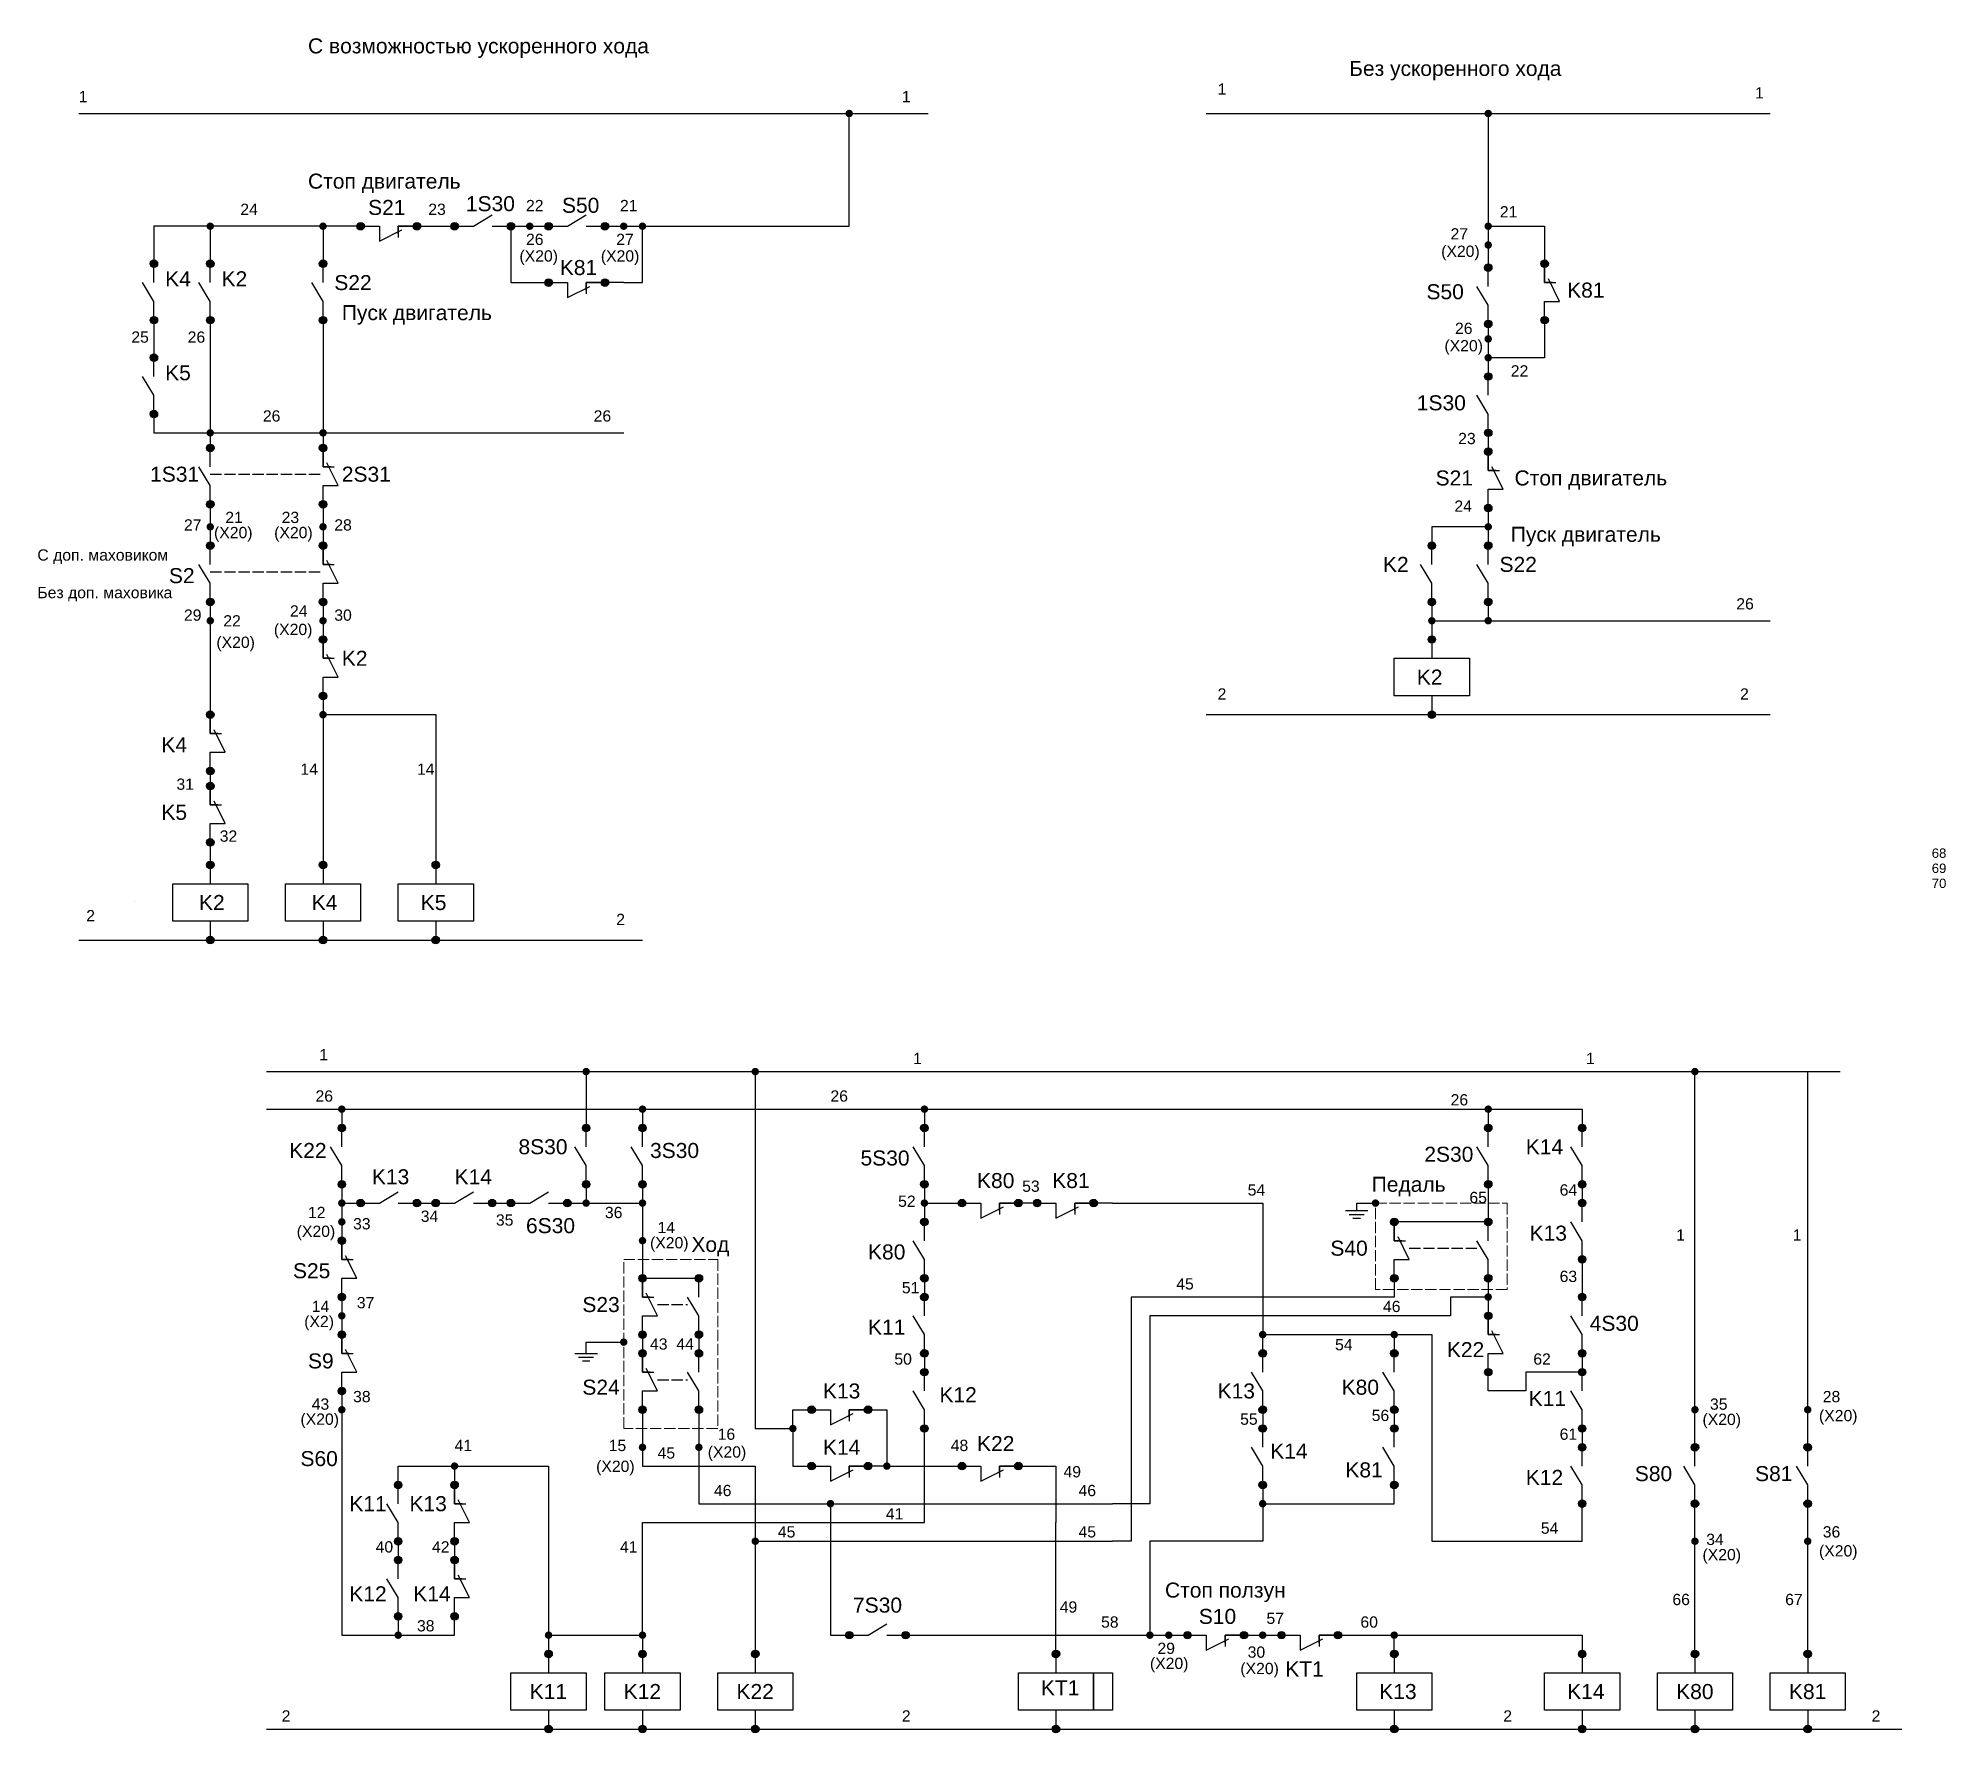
# Model space of a CAD drawing. Header units: millimetres. Extents: x -50 to 1825, y -550 to 600.
# Drawn here: x 414 to 922, y -301 to 150 of the extents above; entities that cross this region are included whole.
import ezdxf

# ---------------------------------------------------------------- set-up
doc = ezdxf.new("R2010")
doc.units = ezdxf.units.MM
doc.linetypes.add('ACAD_ISO02W100', pattern=[15, 12, -3])
doc.layers.get('0').update_dxf_attribs({"color": 250, "lineweight": 30})
for name, color, linetype, lineweight in [('Обозн.', 1, 'Continuous', 20), ('Провода', 5, 'Continuous', 20), ('Разъемы', 3, 'Continuous', 20)]:
    doc.layers.add(name, color=color, linetype=linetype, lineweight=lineweight)
doc.styles.get("Standard").update_dxf_attribs({"font": 'arial.ttf'})

msp = doc.modelspace()

# ---------------------------------------------------------------- texts
at = {"layer": 'Обозн.'}
for s, height, p in [('С возможностью ускоренного хода', 4, (486, 146)), ('Без ускоренного хода', 4, (763, 140)), ('Стоп двигатель', 4, (486, 110)), ('S21', 4, (502, 103)), ('1S30', 4, (528, 104)), ('S50', 4, (553.57, 103.57)), ('K4', 4, (448, 84)), ('K2', 4, (463, 84)), ('S22', 4, (493, 83)), ('K81', 4, (553, 87)), ('S50', 4, (783.57, 80.57)), ('K81', 4, (821, 81)), ('Пуск двигатель', 4, (495, 75)), ('K5', 4, (448, 59)), ('1S30', 4, (781, 51)), ('1S31', 4, (444, 32)), ('2S31', 4, (495, 32)), ('S21', 4, (786, 31)), ('Стоп двигатель', 4, (807, 31)), ('Пуск двигатель', 4, (806, 16)), ('С доп. маховиком', 3, (414, 11)), ('K2', 4, (772, 8)), ('S22', 4, (803, 8)), ('S2', 4, (449, 5)), ('Без доп. маховика', 3, (414, 1)), ('K2', 4, (495, -17)), ('K2', 4, (781, -22)), ('K4', 4, (447, -40)), ('K5', 4, (447, -58)), ('K2', 4, (457, -82)), ('K4', 4, (487, -82)), ('K5', 4, (516, -82)), ('K22', 4, (481, -148)), ('8S30', 4, (542, -147)), ('3S30', 4, (577, -148)), ('5S30', 4, (633, -150)), ('2S30', 4, (783, -149)), ('K14', 4, (810, -147)), ('K13', 4, (503, -155)), ('K14', 4, (525, -155)), ('Педаль', 4, (769, -157)), ('6S30', 4, (544, -168)), ('K13', 4, (811, -170)), ('Ход', 4, (588, -173)), ('K80', 4, (635, -175)), ('S40', 4, (758, -174)), ('S25', 4, (482, -180)), ('S23', 4, (559, -189)), ('K11', 4, (635, -195)), ('4S30', 4, (827, -194)), ('K22', 4, (789, -201)), ('S9', 4, (486, -204)), ('S24', 4, (559, -211)), ('K13', 4, (623, -212)), ('K13', 4, (728, -212)), ('K80', 4, (761, -211)), ('K12', 4, (654, -213)), ('K11', 4, (810.75, -214)), ('K14', 4, (623, -227)), ('K22', 4, (664, -226)), ('S60', 4, (484, -230)), ('K14', 4, (742, -228)), ('K12', 4, (810, -235)), ('S80', 4, (839, -234)), ('S81', 4, (871, -234)), ('K11', 4, (497, -242)), ('K13', 4, (513, -242)), ('K12', 4, (497, -266)), ('K14', 4, (514, -266)), ('Стоп ползун', 4, (714, -265)), ('7S30', 4, (631, -269)), ('S10', 4, (723, -272)), ('KT1', 4, (746, -286)), ('K11', 4, (545, -292)), ('K12', 4, (570, -292)), ('K22', 4, (600, -292)), ('KT1', 4, (681, -291)), ('K13', 4, (771, -292)), ('K14', 4, (821, -292)), ('K80', 4, (850, -292))]:
    msp.add_text(s, height=height, dxfattribs=at).set_placement(p)
for s, p in [('K80', (664, -156)), ('K81', (684, -156)), ('K81', (762, -233)), ('K81', (880, -292))]:
    msp.add_text(s, height=4, rotation=360, dxfattribs=at).set_placement(p)
at = {"layer": 'Провода'}
for s, height, p in [('1', 3, (728, 135)), ('1', 3, (425, 133)), ('1', 3, (644, 133)), ('1', 3, (871, 134)), ('22', 3, (544, 104)), ('21', 3, (569, 104)), ('24', 3, (468, 103)), ('23', 3, (518, 103)), ('21', 3, (803.09, 102.34)), ('25', 3, (439, 69)), ('26', 3, (454, 69)), ('22', 3, (806, 60)), ('26', 3, (474, 48)), ('26', 3, (562, 48)), ('23', 3, (792, 42)), ('24', 3, (791, 24)), ('27', 3, (453, 19)), ('28', 3, (493, 19)), ('26', 3, (866, -2)), ('29', 3, (453, -5)), ('30', 3, (493, -5)), ('2', 3, (728, -26)), ('2', 3, (867, -26)), ('14', 3, (484, -46)), ('14', 3, (515, -46)), ('31', 3, (451, -50)), ('32', 3, (462.52, -63.82)), ('68', 2.5, (918, -68.11)), ('69', 2.5, (918, -72.13)), ('70', 2.5, (918, -76.14)), ('2', 3, (427, -85)), ('2', 3, (568, -86)), ('1', 3, (489, -122)), ('1', 3, (647, -123)), ('1', 3, (826, -123)), ('26', 3, (488, -133)), ('26', 3, (625, -133)), ('26', 3, (790, -134)), ('53', 3, (676, -157)), ('54', 3, (736, -158)), ('65', 3, (795, -160)), ('64', 3, (819, -158)), ('34', 3, (516, -165)), ('36', 3, (565, -164)), ('52', 3, (643, -161)), ('33', 3, (498, -167)), ('35', 3, (536, -166)), ('1', 3, (850, -170)), ('1', 3, (881, -170)), ('51', 3, (644, -184)), ('45', 3, (717, -183)), ('63', 3, (819, -181)), ('37', 3, (499, -188)), ('46', 3, (772, -189)), ('43', 3, (577, -199)), ('44', 3, (584, -199)), ('54', 3, (759.25, -199.18)), ('50', 3, (642, -203)), ('62', 3, (812, -203)), ('38', 3, (498, -213)), ('55', 3, (734, -219)), ('56', 3, (769, -218)), ('41', 3, (525, -226)), ('48', 3, (657, -226)), ('61', 3, (819, -223)), ('45', 3, (579, -228)), ('49', 3, (687, -233)), ('46', 3, (594, -238)), ('46', 3, (691, -238)), ('41', 3, (639.73, -244.2)), ('45', 3, (611, -249)), ('45', 3, (691, -249)), ('54', 3, (814, -248)), ('40', 3, (504, -253)), ('42', 3, (519, -253)), ('41', 3, (569, -253)), ('49', 3, (686, -269)), ('66', 3, (849, -267)), ('67', 3, (879, -267)), ('38', 3, (515, -274)), ('58', 3, (697, -273)), ('57', 3, (741, -272)), ('60', 3, (766, -273)), ('2', 3, (479, -298)), ('2', 3, (644, -298)), ('2', 3, (804, -298)), ('2', 3, (902, -298))]:
    msp.add_text(s, height=height, dxfattribs=at).set_placement(p)
at = {"layer": 'Разъемы'}
for s, p in [('26', (544, 95)), ('27', (568, 95)), ('27', (789.97, 96.47)), ('(X20)', (542.26, 90.59)), ('(X20)', (563.91, 90.59)), ('(X20)', (787.48, 91.84)), ('26', (791.16, 71.32)), ('(X20)', (788.35, 66.7)), ('21', (464, 21)), ('23', (479, 21)), ('(X20)', (461, 16.97)), ('(X20)', (477, 16.97)), ('22', (463.47, -6.53)), ('24', (481.21, -3.91)), ('(X20)', (461.63, -12.23)), ('(X20)', (476.93, -8.81)), ('12', (486, -164)), ('(X20)', (483, -169)), ('14', (579, -168)), ('(X20)', (577, -172.05)), ('14', (487, -189)), ('(X2)', (485, -193)), ('43', (487, -215)), ('35', (859, -215)), ('28', (889, -213)), ('(X20)', (484, -219)), ('(X20)', (857, -219.06)), ('(X20)', (888, -218.06)), ('15', (566, -226)), ('16', (595, -223)), ('(X20)', (562.66, -231.55)), ('(X20)', (592.35, -227.74)), ('34', (858, -251)), ('36', (889, -249)), ('(X20)', (857, -255.06)), ('(X20)', (888, -254.06)), ('29', (712, -280)), ('30', (736, -281)), ('(X20)', (710, -284)), ('(X20)', (734.05, -285.36))]:
    msp.add_text(s, height=3, dxfattribs=at).set_placement(p)

# ---------------------------------------------------------------- blocks, each defined once
blk = doc.blocks.new('*U9')
h = blk.add_hatch(color=256)
h.dxf.hatch_style = 1
h.paths.add_polyline_path([(1, 0, 1), (-1, 0, 1)])
h = blk.add_hatch(color=256)
h.dxf.hatch_style = 1
h.paths.add_polyline_path([(1, 0, 1), (-1, 0, 1)])
h = blk.add_hatch(color=256)
h.dxf.hatch_style = 1
h.paths.add_polyline_path([(1, 0, 1), (-1, 0, 1)])
h = blk.add_hatch(color=256)
h.dxf.hatch_style = 1
h.paths.add_polyline_path([(16, 0, 1), (14, 0, 1)])
h = blk.add_hatch(color=256)
h.dxf.hatch_style = 1
h.paths.add_polyline_path([(16, 0, 1), (14, 0, 1)])
h = blk.add_hatch(color=256)
h.dxf.hatch_style = 1
h.paths.add_polyline_path([(16, 0, 1), (14, 0, 1)])
for points in [[(1, 0), (5, 0), (10, 3)], [(10, 0), (14, 0)]]:
    blk.add_lwpolyline(points)
for centre in [(0, 0), (0, 0), (0, 0), (15, 0), (15, 0), (15, 0)]:
    blk.add_circle(centre, 1)
blk = doc.blocks.new('*U8')
h = blk.add_hatch(color=256)
h.dxf.hatch_style = 1
h.paths.add_polyline_path([(1, 0, 1), (-1, 0, 1)])
h = blk.add_hatch(color=256)
h.dxf.hatch_style = 1
h.paths.add_polyline_path([(1, 0, 1), (-1, 0, 1)])
h = blk.add_hatch(color=256)
h.dxf.hatch_style = 1
h.paths.add_polyline_path([(16, 0, 1), (14, 0, 1)])
h = blk.add_hatch(color=256)
h.dxf.hatch_style = 1
h.paths.add_polyline_path([(16, 0, 1), (14, 0, 1)])
for points in [[(1, 0), (5, 0), (5, -4), (11, -1)], [(1, 0), (5, 0), (5, -4), (11, -1)], [(10, -2), (10, 0), (14, 0)], [(14, 0), (10, 0), (10, -3)]]:
    blk.add_lwpolyline(points)
for centre in [(0, 0), (0, 0), (15, 0), (15, 0)]:
    blk.add_circle(centre, 1)
blk = doc.blocks.new('Катушка')
at = {"true_color": 0xffffff}
h = blk.add_hatch(color=7, dxfattribs=at)
h.dxf.hatch_style = 1
h.paths.add_polyline_path([(1, 0, 1), (-1, 0, 1)])
h = blk.add_hatch(color=7, dxfattribs=at)
h.dxf.hatch_style = 1
h.paths.add_polyline_path([(1, -20, 1), (-1, -20, 1)])
for p, q in [((0, -1), (0, -5)), ((0, -15), (0, -19))]:
    blk.add_line(p, q)
blk.add_lwpolyline([(-10, -5), (10, -5), (10, -15), (-10, -15)], close=True)
for centre in [(0, 0), (0, -20)]:
    blk.add_circle(centre, 1)
blk = doc.blocks.new('Контакт')
h = blk.add_hatch(color=256)
h.dxf.hatch_style = 1
h.paths.add_polyline_path([(1, 0, 1), (-1, 0, 1)])
h = blk.add_hatch(color=256)
h.dxf.hatch_style = 1
h.paths.add_polyline_path([(1, 0, 1), (-1, 0, 1)])
h = blk.add_hatch(color=256)
h.dxf.hatch_style = 1
h.paths.add_polyline_path([(1, 0, 1), (-1, 0, 1)])
h = blk.add_hatch(color=256)
h.dxf.hatch_style = 1
h.paths.add_polyline_path([(16, 0, 1), (14, 0, 1)])
h = blk.add_hatch(color=256)
h.dxf.hatch_style = 1
h.paths.add_polyline_path([(16, 0, 1), (14, 0, 1)])
h = blk.add_hatch(color=256)
h.dxf.hatch_style = 1
h.paths.add_polyline_path([(16, 0, 1), (14, 0, 1)])
for points in [[(1, 0), (5, 0), (10, 3)], [(10, 0), (14, 0)]]:
    blk.add_lwpolyline(points)
for centre in [(0, 0), (0, 0), (0, 0), (15, 0), (15, 0), (15, 0)]:
    blk.add_circle(centre, 1)
blk = doc.blocks.new('*U12')
at = {"true_color": 0xffffff}
h = blk.add_hatch(color=7, dxfattribs=at)
h.dxf.hatch_style = 1
h.paths.add_polyline_path([(1, 0, 1), (-1, 0, 1)])
h = blk.add_hatch(color=7, dxfattribs=at)
h.dxf.hatch_style = 1
h.paths.add_polyline_path([(1, -20, 1), (-1, -20, 1)])
for p, q in [((0, -1), (0, -5)), ((0, -15), (0, -19))]:
    blk.add_line(p, q)
blk.add_lwpolyline([(-10, -5), (10, -5), (10, -15), (-10, -15)], close=True)
for centre in [(0, 0), (0, -20)]:
    blk.add_circle(centre, 1)
blk = doc.blocks.new('111')
blk.add_lwpolyline([(0, 0), (5, 0), (5, -10), (0, -10)], close=True)
blk = doc.blocks.new('*U13')
at = {"true_color": 0xffffff}
h = blk.add_hatch(color=7, dxfattribs=at)
h.dxf.hatch_style = 1
h.paths.add_polyline_path([(1, 0, 1), (-1, 0, 1)])
h = blk.add_hatch(color=7, dxfattribs=at)
h.dxf.hatch_style = 1
h.paths.add_polyline_path([(1, -20, 1), (-1, -20, 1)])
for p, q in [((0, -1), (0, -5)), ((0, -15), (0, -19))]:
    blk.add_line(p, q)
blk.add_lwpolyline([(-10, -5), (10, -5), (10, -15), (-10, -15)], close=True)
for centre in [(0, 0), (0, -20)]:
    blk.add_circle(centre, 1)
blk.add_blockref('111', (10, -5))

# ---------------------------------------------------------------- hatches: boundary and pattern name
h = msp.add_hatch(color=256)
h.dxf.hatch_style = 1
h.set_gradient(color1=(51, 51, 51), color2=(0, 0, 0), one_color=1)
edge = h.paths.add_edge_path()
edge.add_arc((630, 130), 1, 0, 360)
h = msp.add_hatch(color=256)
h.dxf.hatch_style = 1
h.set_gradient(color1=(51, 51, 51), color2=(0, 0, 0), one_color=1)
edge = h.paths.add_edge_path()
edge.add_arc((800, 130), 1, 0, 360)
h = msp.add_hatch(color=256)
h.dxf.hatch_style = 1
h.set_gradient(color1=(51, 51, 51), color2=(0, 0, 0), one_color=1)
edge = h.paths.add_edge_path()
edge.add_arc((460, 100), 1, 0, 360)
h = msp.add_hatch(color=256)
h.dxf.hatch_style = 1
h.set_gradient(color1=(51, 51, 51), color2=(0, 0, 0), one_color=1)
edge = h.paths.add_edge_path()
edge.add_arc((490, 100), 1, 0, 360)
h = msp.add_hatch(color=256)
h.dxf.hatch_style = 1
h.set_gradient(color1=(51, 51, 51), color2=(0, 0, 0), one_color=1)
edge = h.paths.add_edge_path()
edge.add_arc((545, 100), 1, 0, 360)
h = msp.add_hatch(color=256)
h.dxf.hatch_style = 1
h.set_gradient(color1=(51, 51, 51), color2=(0, 0, 0), one_color=1)
edge = h.paths.add_edge_path()
edge.add_arc((570, 100), 1, 0, 360)
h = msp.add_hatch(color=256)
h.dxf.hatch_style = 1
h.set_gradient(color1=(51, 51, 51), color2=(0, 0, 0), one_color=1)
edge = h.paths.add_edge_path()
edge.add_arc((575, 100), 1, 0, 360)
h = msp.add_hatch(color=256)
h.dxf.hatch_style = 1
h.set_gradient(color1=(51, 51, 51), color2=(0, 0, 0), one_color=1)
edge = h.paths.add_edge_path()
edge.add_arc((800, 100), 1, 0, 360)
h = msp.add_hatch(color=256)
h.dxf.hatch_style = 1
h.set_gradient(color1=(51, 51, 51), color2=(0, 0, 0), one_color=1)
edge = h.paths.add_edge_path()
edge.add_arc((800, 95), 1, 0, 360)
h = msp.add_hatch(color=256)
h.dxf.hatch_style = 1
h.set_gradient(color1=(51, 51, 51), color2=(0, 0, 0), one_color=1)
edge = h.paths.add_edge_path()
edge.add_arc((800, 70), 1, 0, 360)
h = msp.add_hatch(color=256)
h.dxf.hatch_style = 1
h.set_gradient(color1=(51, 51, 51), color2=(0, 0, 0), one_color=1)
edge = h.paths.add_edge_path()
edge.add_arc((800, 65), 1, 0, 360)
h = msp.add_hatch(color=256)
h.dxf.hatch_style = 1
h.set_gradient(color1=(51, 51, 51), color2=(0, 0, 0), one_color=1)
edge = h.paths.add_edge_path()
edge.add_arc((460, 45), 1, 0, 360)
h = msp.add_hatch(color=256)
h.dxf.hatch_style = 1
h.set_gradient(color1=(51, 51, 51), color2=(0, 0, 0), one_color=1)
edge = h.paths.add_edge_path()
edge.add_arc((490, 45), 1, 0, 360)
h = msp.add_hatch(color=256)
h.dxf.hatch_style = 1
h.set_gradient(color1=(51, 51, 51), color2=(0, 0, 0), one_color=1)
edge = h.paths.add_edge_path()
edge.add_arc((460, 20), 1, 0, 360)
h = msp.add_hatch(color=256)
h.dxf.hatch_style = 1
h.set_gradient(color1=(51, 51, 51), color2=(0, 0, 0), one_color=1)
edge = h.paths.add_edge_path()
edge.add_arc((490, 20), 1, 0, 360)
h = msp.add_hatch(color=256)
h.dxf.hatch_style = 1
h.set_gradient(color1=(51, 51, 51), color2=(0, 0, 0), one_color=1)
edge = h.paths.add_edge_path()
edge.add_arc((800, 20), 1, 0, 360)
h = msp.add_hatch(color=256)
h.dxf.hatch_style = 1
h.set_gradient(color1=(51, 51, 51), color2=(0, 0, 0), one_color=1)
edge = h.paths.add_edge_path()
edge.add_arc((460, -5), 1, 0, 360)
h = msp.add_hatch(color=256)
h.dxf.hatch_style = 1
h.set_gradient(color1=(51, 51, 51), color2=(0, 0, 0), one_color=1)
edge = h.paths.add_edge_path()
edge.add_arc((490, -5), 1, 0, 360)
h = msp.add_hatch(color=256)
h.dxf.hatch_style = 1
h.set_gradient(color1=(51, 51, 51), color2=(0, 0, 0), one_color=1)
edge = h.paths.add_edge_path()
edge.add_arc((785, -5), 1, 0, 360)
h = msp.add_hatch(color=256)
h.dxf.hatch_style = 1
h.set_gradient(color1=(51, 51, 51), color2=(0, 0, 0), one_color=1)
edge = h.paths.add_edge_path()
edge.add_arc((800, -5), 1, 0, 360)
h = msp.add_hatch(color=256)
h.dxf.hatch_style = 1
h.set_gradient(color1=(51, 51, 51), color2=(0, 0, 0), one_color=1)
edge = h.paths.add_edge_path()
edge.add_arc((490, -30), 1, 0, 360)
h = msp.add_hatch(color=256)
h.dxf.hatch_style = 1
h.set_gradient(color1=(51, 51, 51), color2=(0, 0, 0), one_color=1)
edge = h.paths.add_edge_path()
edge.add_arc((560, -125), 1, 0, 360)
h = msp.add_hatch(color=256)
h.dxf.hatch_style = 1
h.set_gradient(color1=(51, 51, 51), color2=(0, 0, 0), one_color=1)
edge = h.paths.add_edge_path()
edge.add_arc((605, -125), 1, 0, 360)
h = msp.add_hatch(color=256)
h.dxf.hatch_style = 1
h.set_gradient(color1=(51, 51, 51), color2=(0, 0, 0), one_color=1)
edge = h.paths.add_edge_path()
edge.add_arc((855, -125), 1, 0, 360)
h = msp.add_hatch(color=256)
h.dxf.hatch_style = 1
h.set_gradient(color1=(51, 51, 51), color2=(0, 0, 0), one_color=1)
edge = h.paths.add_edge_path()
edge.add_arc((495, -135), 1, 0, 360)
h = msp.add_hatch(color=256)
h.dxf.hatch_style = 1
h.set_gradient(color1=(51, 51, 51), color2=(0, 0, 0), one_color=1)
edge = h.paths.add_edge_path()
edge.add_arc((575, -135), 1, 0, 360)
h = msp.add_hatch(color=256)
h.dxf.hatch_style = 1
h.set_gradient(color1=(51, 51, 51), color2=(0, 0, 0), one_color=1)
edge = h.paths.add_edge_path()
edge.add_arc((650, -135), 1, 0, 360)
h = msp.add_hatch(color=256)
h.dxf.hatch_style = 1
h.set_gradient(color1=(51, 51, 51), color2=(0, 0, 0), one_color=1)
edge = h.paths.add_edge_path()
edge.add_arc((800, -135), 1, 0, 360)
h = msp.add_hatch(color=256)
h.dxf.hatch_style = 1
h.set_gradient(color1=(51, 51, 51), color2=(0, 0, 0), one_color=1)
edge = h.paths.add_edge_path()
edge.add_arc((495, -160), 1, 0, 360)
h = msp.add_hatch(color=256)
h.dxf.hatch_style = 1
h.set_gradient(color1=(51, 51, 51), color2=(0, 0, 0), one_color=1)
edge = h.paths.add_edge_path()
edge.add_arc((560, -160), 1, 0, 360)
h = msp.add_hatch(color=256)
h.dxf.hatch_style = 1
h.set_gradient(color1=(51, 51, 51), color2=(0, 0, 0), one_color=1)
edge = h.paths.add_edge_path()
edge.add_arc((575, -160), 1, 0, 360)
h = msp.add_hatch(color=256)
h.dxf.hatch_style = 1
h.set_gradient(color1=(51, 51, 51), color2=(0, 0, 0), one_color=1)
edge = h.paths.add_edge_path()
edge.add_arc((650, -160), 1, 0, 360)
h = msp.add_hatch(color=256)
h.dxf.hatch_style = 1
h.set_gradient(color1=(51, 51, 51), color2=(0, 0, 0), one_color=1)
edge = h.paths.add_edge_path()
edge.add_arc((770, -160), 1, 0, 360)
h = msp.add_hatch(color=256)
h.dxf.hatch_style = 1
h.set_gradient(color1=(51, 51, 51), color2=(0, 0, 0), one_color=1)
edge = h.paths.add_edge_path()
edge.add_arc((495, -165), 1, 0, 360)
h = msp.add_hatch(color=256)
h.dxf.hatch_style = 1
h.set_gradient(color1=(51, 51, 51), color2=(0, 0, 0), one_color=1)
edge = h.paths.add_edge_path()
edge.add_arc((575, -170), 1, 0, 360)
h = msp.add_hatch(color=256)
h.dxf.hatch_style = 1
h.set_gradient(color1=(51, 51, 51), color2=(0, 0, 0), one_color=1)
edge = h.paths.add_edge_path()
edge.add_arc((800, -185), 1, 0, 360)
h = msp.add_hatch(color=256)
h.dxf.hatch_style = 1
h.set_gradient(color1=(51, 51, 51), color2=(0, 0, 0), one_color=1)
edge = h.paths.add_edge_path()
edge.add_arc((495, -190), 1, 0, 360)
h = msp.add_hatch(color=256)
h.dxf.hatch_style = 1
h.set_gradient(color1=(51, 51, 51), color2=(0, 0, 0), one_color=1)
edge = h.paths.add_edge_path()
edge.add_arc((570, -197), 1, 0, 360)
h = msp.add_hatch(color=256)
h.dxf.hatch_style = 1
h.set_gradient(color1=(51, 51, 51), color2=(0, 0, 0), one_color=1)
edge = h.paths.add_edge_path()
edge.add_arc((740, -195), 1, 0, 360)
h = msp.add_hatch(color=256)
h.dxf.hatch_style = 1
h.set_gradient(color1=(51, 51, 51), color2=(0, 0, 0), one_color=1)
edge = h.paths.add_edge_path()
edge.add_arc((775, -195), 1, 0, 360)
h = msp.add_hatch(color=256)
h.dxf.hatch_style = 1
h.set_gradient(color1=(51, 51, 51), color2=(0, 0, 0), one_color=1)
edge = h.paths.add_edge_path()
edge.add_arc((495, -215), 1, 0, 360)
h = msp.add_hatch(color=256)
h.dxf.hatch_style = 1
h.set_gradient(color1=(51, 51, 51), color2=(0, 0, 0), one_color=1)
edge = h.paths.add_edge_path()
edge.add_arc((855, -215), 1, 0, 360)
h = msp.add_hatch(color=256)
h.dxf.hatch_style = 1
h.set_gradient(color1=(51, 51, 51), color2=(0, 0, 0), one_color=1)
edge = h.paths.add_edge_path()
edge.add_arc((885, -215), 1, 0, 360)
h = msp.add_hatch(color=256)
h.dxf.hatch_style = 1
h.set_gradient(color1=(51, 51, 51), color2=(0, 0, 0), one_color=1)
edge = h.paths.add_edge_path()
edge.add_arc((615, -220), 1, 0, 360)
h = msp.add_hatch(color=256)
h.dxf.hatch_style = 1
h.set_gradient(color1=(51, 51, 51), color2=(0, 0, 0), one_color=1)
edge = h.paths.add_edge_path()
edge.add_arc((575, -225), 1, 0, 360)
h = msp.add_hatch(color=256)
h.dxf.hatch_style = 1
h.set_gradient(color1=(51, 51, 51), color2=(0, 0, 0), one_color=1)
edge = h.paths.add_edge_path()
edge.add_arc((590, -225), 1, 0, 360)
h = msp.add_hatch(color=256)
h.dxf.hatch_style = 1
h.set_gradient(color1=(51, 51, 51), color2=(0, 0, 0), one_color=1)
edge = h.paths.add_edge_path()
edge.add_arc((525, -230), 1, 0, 360)
h = msp.add_hatch(color=256)
h.dxf.hatch_style = 1
h.set_gradient(color1=(51, 51, 51), color2=(0, 0, 0), one_color=1)
edge = h.paths.add_edge_path()
edge.add_arc((640, -230), 1, 0, 360)
h = msp.add_hatch(color=256)
h.dxf.hatch_style = 1
h.set_gradient(color1=(51, 51, 51), color2=(0, 0, 0), one_color=1)
edge = h.paths.add_edge_path()
edge.add_arc((625, -240), 1, 0, 360)
h = msp.add_hatch(color=256)
h.dxf.hatch_style = 1
h.set_gradient(color1=(51, 51, 51), color2=(0, 0, 0), one_color=1)
edge = h.paths.add_edge_path()
edge.add_arc((740, -240), 1, 0, 360)
h = msp.add_hatch(color=256)
h.dxf.hatch_style = 1
h.set_gradient(color1=(51, 51, 51), color2=(0, 0, 0), one_color=1)
edge = h.paths.add_edge_path()
edge.add_arc((605, -250), 1, 0, 360)
h = msp.add_hatch(color=256)
h.dxf.hatch_style = 1
h.set_gradient(color1=(51, 51, 51), color2=(0, 0, 0), one_color=1)
edge = h.paths.add_edge_path()
edge.add_arc((855, -250), 1, 0, 360)
h = msp.add_hatch(color=256)
h.dxf.hatch_style = 1
h.set_gradient(color1=(51, 51, 51), color2=(0, 0, 0), one_color=1)
edge = h.paths.add_edge_path()
edge.add_arc((885, -250), 1, 0, 360)
h = msp.add_hatch(color=256)
h.dxf.hatch_style = 1
h.set_gradient(color1=(51, 51, 51), color2=(0, 0, 0), one_color=1)
edge = h.paths.add_edge_path()
edge.add_arc((510, -275), 1, 0, 360)
h = msp.add_hatch(color=256)
h.dxf.hatch_style = 1
h.set_gradient(color1=(51, 51, 51), color2=(0, 0, 0), one_color=1)
edge = h.paths.add_edge_path()
edge.add_arc((550, -275), 1, 0, 360)
h = msp.add_hatch(color=256)
h.dxf.hatch_style = 1
h.set_gradient(color1=(51, 51, 51), color2=(0, 0, 0), one_color=1)
edge = h.paths.add_edge_path()
edge.add_arc((575, -275), 1, 0, 360)
h = msp.add_hatch(color=256)
h.dxf.hatch_style = 1
h.set_gradient(color1=(51, 51, 51), color2=(0, 0, 0), one_color=1)
edge = h.paths.add_edge_path()
edge.add_arc((710, -275), 1, 0, 360)
h = msp.add_hatch(color=256)
h.dxf.hatch_style = 1
h.set_gradient(color1=(51, 51, 51), color2=(0, 0, 0), one_color=1)
edge = h.paths.add_edge_path()
edge.add_arc((715, -275), 1, 0, 360)
h = msp.add_hatch(color=256)
h.dxf.hatch_style = 1
h.set_gradient(color1=(51, 51, 51), color2=(0, 0, 0), one_color=1)
edge = h.paths.add_edge_path()
edge.add_arc((740, -275), 1, 0, 360)
h = msp.add_hatch(color=256)
h.dxf.hatch_style = 1
h.set_gradient(color1=(51, 51, 51), color2=(0, 0, 0), one_color=1)
edge = h.paths.add_edge_path()
edge.add_arc((775, -275), 1, 0, 360)

# ---------------------------------------------------------------- linework, layer by layer
for p, q in [((425, 130), (651, 130)), ((630, 100), (630, 130)), ((725, 130), (875, 130)), ((800, 130), (800, 89)), ((500, 100), (445, 100)), ((445, 100), (445, 90)), ((460, 100), (460, 90)), ((490, 100), (490, 90)), ((515, 100), (525, 100)), ((540, 100), (550, 100)), ((540, 100), (540, 85)), ((565, 100), (575, 100)), ((575, 100), (630, 100)), ((575, 85), (575, 100)), ((800, 100), (815, 100)), ((815, 100), (815, 90)), ((540, 85), (545, 85)), ((545, 85), (550, 85)), ((570, 85), (565, 85)), ((570, 85), (575, 85)), ((445, 75), (445, 65)), ((460, 75), (460, 41)), ((490, 75), (490, 41)), ((800, 75), (800, 60)), ((815, 75), (815, 65)), ((815, 65), (800, 65)), ((445, 50), (445, 45)), ((445, 45), (570, 45)), ((800, 45), (800, 40)), ((460, 26), (460, 15)), ((490, 26), (490, 15)), ((800, 25), (800, 15)), ((800, 20), (785, 20)), ((785, 20), (785, 16)), ((490, 0), (490, -10)), ((460, 0), (460, -30)), ((785, 0), (785, -9)), ((785, -5), (875, -5)), ((800, 0), (800, -5)), ((490, -25), (490, -65)), ((490, -30), (520, -30)), ((520, -30), (520, -49)), ((725, -30), (784, -30)), ((786, -30), (875, -30)), ((460, -46), (460, -49)), ((520, -49), (520, -69)), ((460, -64), (460, -69)), ((490, -65), (490, -69)), ((440.06, -79.8), (440.06, -79.8)), ((425, -90), (459, -90)), ((461, -90), (489, -90)), ((491, -90), (519, -90)), ((521, -90), (575, -90)), ((475, -125), (893.63, -125)), ((560, -125), (560, -140)), ((605, -125), (605, -220)), ((855, -225), (855, -125)), ((885, -225), (885, -125)), ((475, -135), (825, -135)), ((495, -135), (495, -140)), ((575, -135), (575, -140)), ((650, -135), (650, -140)), ((800, -135), (800, -140)), ((824, -135), (824, -135)), ((824, -135), (824, -135)), ((825, -135), (825, -140)), ((495, -155), (495, -170)), ((560, -155), (560, -160)), ((575, -155), (575, -160)), ((650, -155), (650, -165)), ((800, -155), (800, -165)), ((825, -155), (825, -160)), ((495, -160), (500, -160)), ((515, -160), (520, -160)), ((535, -160), (540, -160)), ((555, -160), (575, -160)), ((575, -160), (575, -180)), ((650, -160), (660, -160)), ((680, -160), (675, -160)), ((700, -160), (695, -160)), ((700, -160), (740, -160)), ((740, -160), (740, -195)), ((762, -162), (768, -162)), ((765, -162), (765, -160)), ((765, -160), (770, -160)), ((763, -163), (767, -163)), ((764, -164), (766, -164)), ((800, -165), (775, -165)), ((825, -175), (825, -185)), ((575, -180), (590, -180)), ((650, -180), (650, -185)), ((775, -180), (775, -185)), ((800, -180), (800, -190)), ((495, -185), (495, -195)), ((775, -185), (705, -185)), ((705, -185), (705, -250)), ((800, -185), (790, -185)), ((790, -185), (790, -190)), ((790, -190), (710, -190)), ((710, -190), (710, -240)), ((560, -200), (560, -197)), ((560, -197), (570, -197)), ((575, -195), (575, -200)), ((590, -195), (590, -200)), ((740, -200), (740, -195)), ((740, -195), (775, -195)), ((775, -195), (775, -200)), ((775, -195), (785, -195)), ((785, -195), (785, -250)), ((557, -200), (563, -200)), ((558, -201), (562, -201)), ((559, -202), (561, -202)), ((650, -200), (650, -205)), ((825, -200), (825, -205)), ((800, -210), (800, -205)), ((825, -205), (810, -205)), ((810, -205), (810, -210)), ((495, -210), (495, -220)), ((810, -210), (800, -210)), ((575, -215), (575, -230)), ((590, -215), (590, -235)), ((615, -220), (615, -215)), ((615, -215), (620, -215)), ((635, -215), (640, -215)), ((640, -215), (640, -230)), ((740, -215), (740, -220)), ((775, -215), (775, -220)), ((495, -220), (495, -275)), ((605, -220), (615, -220)), ((615, -220), (615, -230)), ((650, -245), (650, -220)), ((825, -220), (825, -225)), ((510, -235), (510, -230)), ((510, -230), (525, -230)), ((525, -230), (525, -235)), ((525, -230), (550, -230)), ((550, -230), (550, -279)), ((575, -230), (605, -230)), ((605, -230), (605, -279)), ((615, -230), (620, -230)), ((640, -230), (635, -230)), ((640, -230), (660, -230)), ((675, -230), (685, -230)), ((685, -230), (685, -245)), ((590, -235), (590, -240)), ((740, -235), (740, -250)), ((775, -240), (775, -235)), ((590, -240), (625, -240)), ((625, -240), (625, -275)), ((625, -240), (700, -240)), ((710, -240), (700, -240)), ((740, -240), (775, -240)), ((825, -250), (825, -240)), ((855, -280), (855, -240)), ((885, -279), (885, -240)), ((575, -250), (575, -245)), ((575, -245), (650, -245)), ((685, -279), (685, -245)), ((510, -250), (510, -255)), ((525, -250), (525, -255)), ((575, -275), (575, -250)), ((605, -250), (700, -250)), ((705, -250), (700, -250)), ((740, -250), (710, -250)), ((710, -250), (710, -275)), ((785, -250), (825, -250)), ((510, -270), (510, -275)), ((525, -275), (525, -270)), ((495, -275), (525, -275)), ((550, -275), (575, -275)), ((575, -275), (575, -279)), ((625, -275), (630, -275)), ((645, -275), (685, -275)), ((685, -275), (720, -275)), ((710, -275), (710, -275)), ((735, -275), (745, -275)), ((760, -275), (775, -275)), ((775, -279), (775, -275)), ((775, -275), (825, -275)), ((825, -275), (825, -279)), ((475, -300), (549, -300)), ((551, -300), (574, -300)), ((576, -300), (604, -300)), ((606, -300), (625, -300)), ((625, -300), (684, -300)), ((686, -300), (726, -300)), ((726, -300), (774, -300)), ((776, -300), (824, -300)), ((826, -300), (854, -300)), ((856, -300), (884, -300)), ((886, -300), (910, -300))]:
    msp.add_line(p, q)
at = {"linetype": 'ACAD_ISO02W100', "ltscale": 0.25}
for p, q in [((460, 34), (490, 34)), ((460, 8), (490, 8)), ((779, -172), (797, -172)), ((579, -187), (587, -187)), ((579, -207), (587, -207))]:
    msp.add_line(p, q, dxfattribs=at)
msp.add_lwpolyline([(770, -160), (770, -160), (770, -160), (770, -160)], close=True)
at = {"linetype": 'ACAD_ISO02W100', "lineweight": 20, "ltscale": 0.25}
for points in [[(770, -160), (805, -160), (805, -183), (770, -183)], [(570, -175), (595, -175), (595, -220), (570, -220)]]:
    msp.add_lwpolyline(points, close=True, dxfattribs=at)

# ---------------------------------------------------------------- block references
for name, p in [('*U9', (525, 100)), ('*U9', (550, 100)), ('*U8', (500, 100)), ('*U8', (550, 85)), ('Катушка', (785, -10)), ('Катушка', (460, -70)), ('Катушка', (490, -70)), ('Катушка', (520, -70)), ('Контакт', (500, -160)), ('Контакт', (520, -160)), ('Контакт', (540, -160)), ('*U8', (620, -215)), ('*U8', (620, -230)), ('*U8', (660, -230)), ('Контакт', (630, -275)), ('*U8', (720, -275)), ('*U8', (745, -275)), ('Катушка', (550, -280)), ('Катушка', (575, -280)), ('*U12', (605, -280)), ('*U13', (685, -280)), ('*U12', (775, -280)), ('*U12', (825, -280)), ('*U12', (855, -280)), ('*U12', (885, -280))]:
    msp.add_blockref(name, p)
for name, p, rotation in [('*U9', (445, 75), 90.00002031079703), ('*U9', (460, 75), 90.00002031079703), ('*U9', (490, 75), 90.00002031079703), ('*U9', (800, 74), 89.99999999999999), ('*U8', (815, 75), 89.99999999999999), ('*U9', (445, 50), 90.00002031079703), ('*U9', (800, 45), 89.99999999999999), ('*U9', (460, 26), 90.00002031079703), ('*U8', (490, 26), 90.00002031079703), ('*U8', (800, 25), 89.99999999999999), ('*U9', (460, 0), 90.0000203107971), ('*U8', (490, 0), 90.00002031079703), ('*U9', (785, 0), 89.99999999999999), ('*U9', (800, 0), 89.99999999999999), ('*U8', (490, -25), 90.00002031079703), ('*U8', (460, -45), 90.00002031079703), ('*U8', (460, -64), 90.00002031079703), ('*U9', (495, -155), 90.00002031079703), ('*U9', (560, -155), 90.00002031079703), ('*U9', (575, -155), 90.00002031079703), ('*U9', (650, -155), 90.00002031079703), ('*U9', (800, -155), 90.00002031079703), ('*U9', (825, -155), 90.00002031079703), ('*U8', (660, -160), 1.894594996928023e-05), ('*U8', (680, -160), 1.894594996928023e-05), ('*U9', (825, -175), 90.00002031079703), ('*U9', (650, -180), 90.00002031079703), ('*U8', (775, -180), 90.00002031079703), ('*U9', (800, -180), 90.00002031079703), ('*U8', (495, -185), 90.00002031079703), ('*U8', (575, -195), 90.00002031079703), ('*U9', (590, -195), 90.00002031079703), ('*U9', (650, -200), 90.00002031079703), ('*U9', (825, -200), 90.00002031079703), ('*U8', (800, -205), 90.00002031079703), ('*U8', (495, -210), 90.00002031079703), ('*U8', (575, -215), 90.00002031079703), ('*U9', (590, -215), 90.00002031079703), ('*U9', (740, -215), 90.00002031079703), ('*U9', (775, -215), 90.00002031079703), ('*U9', (650, -220), 90.00002031079703), ('*U9', (825, -220), 90.00002031079703), ('*U9', (740, -235), 90.00002031079703), ('*U9', (775, -235), 90.00002031079703), ('*U9', (825, -240), 90.00002031079703), ('*U9', (855, -240), 90.00002031079703), ('*U9', (885, -240), 90.00002031079703), ('*U9', (510, -250), 90.00002031079703), ('*U8', (525, -250), 90.00002031079703), ('*U9', (510, -270), 90.00002031079703), ('*U8', (525, -270), 90.00002031079703)]:
    msp.add_blockref(name, p, dxfattribs=dict(rotation=rotation))

msp.set_redraw_order([(e.dxf.handle, doc.entitydb.next_handle()) for e in msp.query("TEXT MTEXT ATTDEF DIMENSION ARC_DIMENSION")])  # texts and dimensions are drawn at this point

doc.saveas('drawing.dxf')
